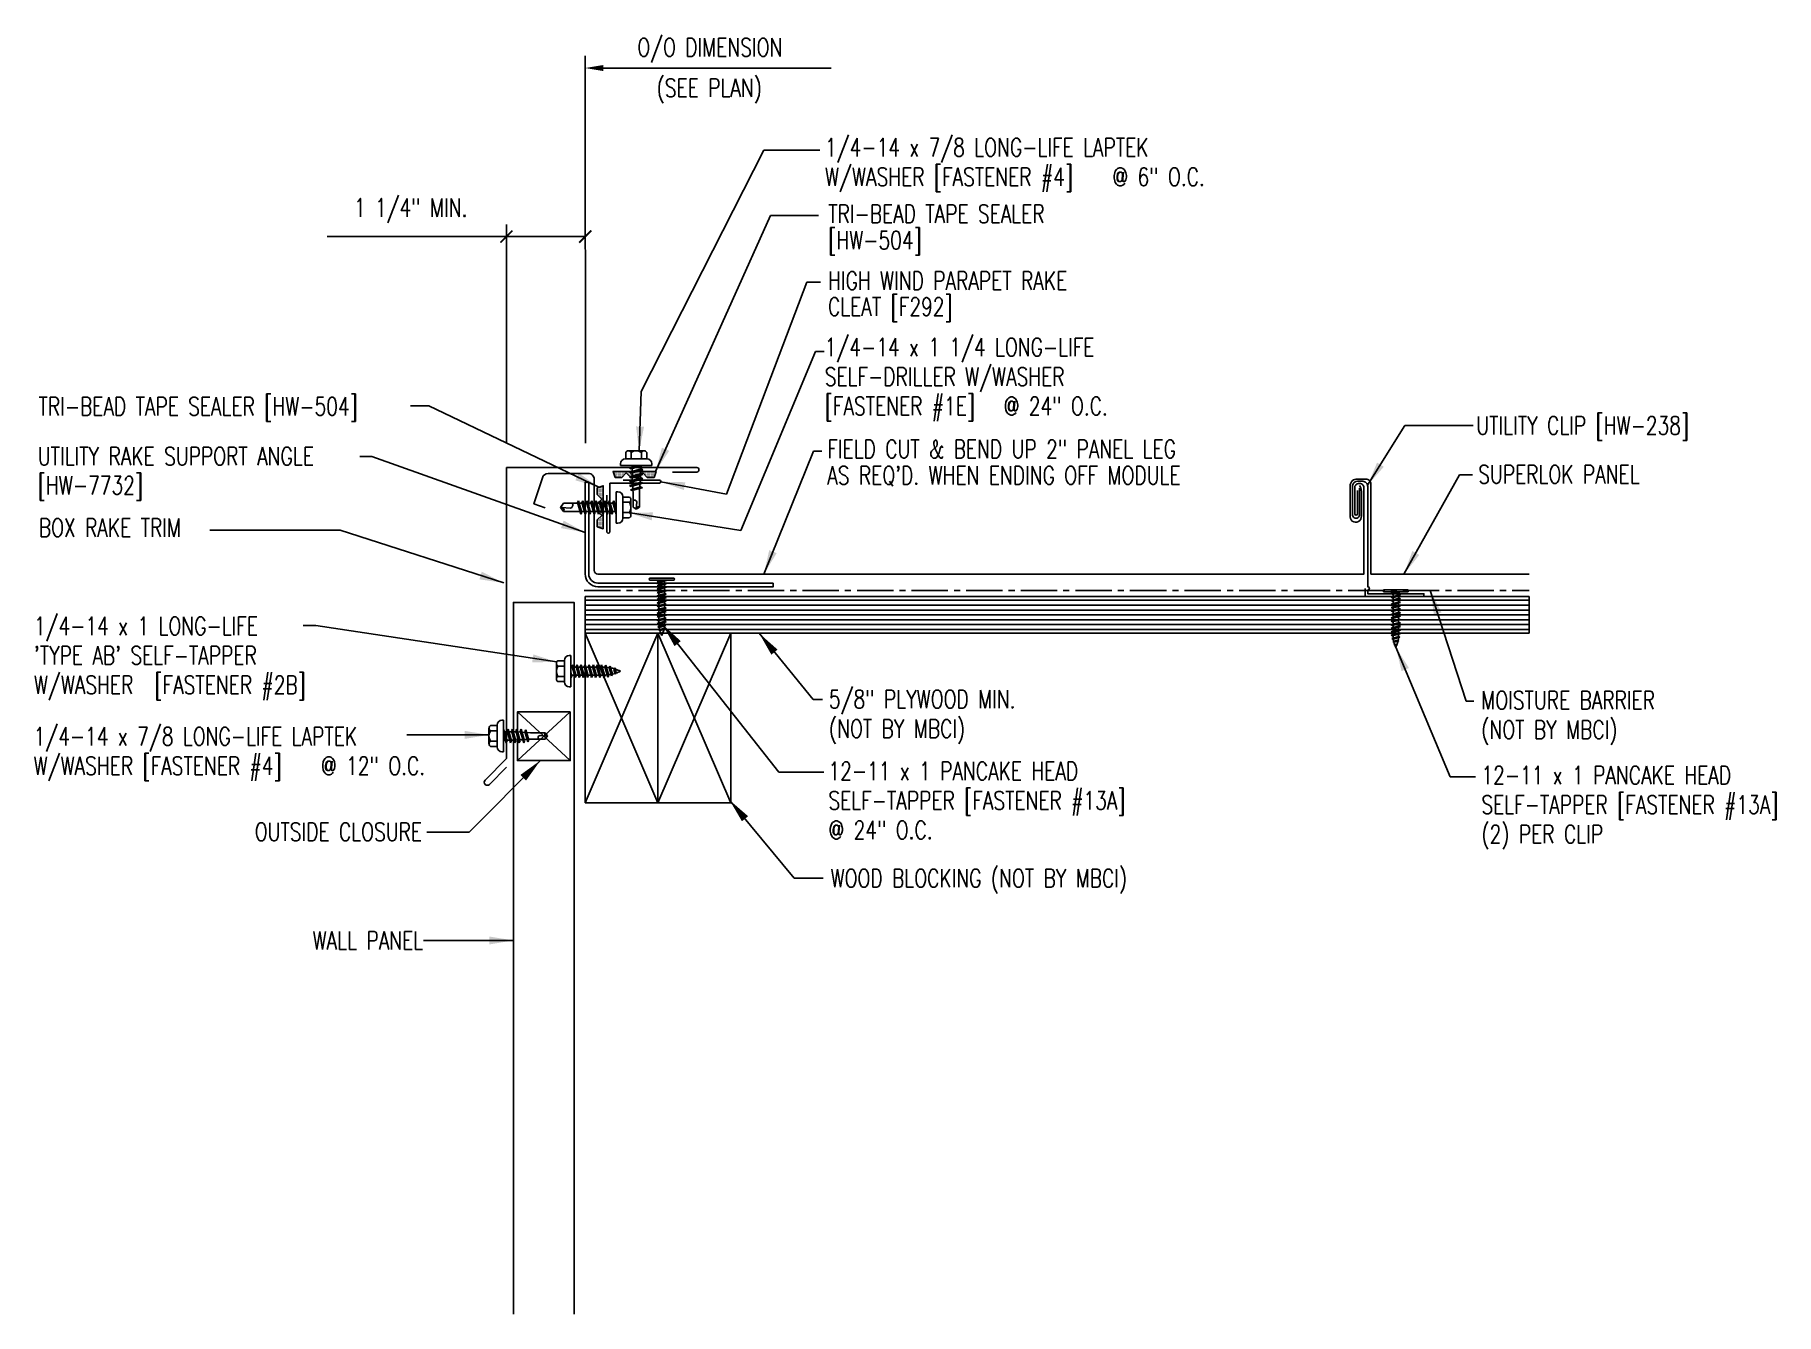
# Model space of a CAD drawing. Header units: inches. Extents: x -39.2 to -3.3, y 14.5 to 40.9.
import ezdxf
from ezdxf.enums import TextEntityAlignment as Align

# ---------------------------------------------------------------- set-up
doc = ezdxf.new("R2010")
doc.units = ezdxf.units.IN
doc.header["$MEASUREMENT"] = 0
doc.linetypes.add('CENTER2', pattern=[1.125, 0.75, -0.125, 0.125, -0.125])
for name, color, linetype in [('BARRIER', 253, 'CENTER2'), ('clip', 5, 'Continuous'), ('CLO', 3, 'Continuous'), ('DIM', 2, 'Continuous'), ('FASTENER', 9, 'Continuous'), ('PANEL', 11, 'Continuous'), ('STLA', 10, 'Continuous'), ('STLB', 5, 'Continuous'), ('TAPE', 8, 'Continuous'), ('TEXT', 2, 'Continuous'), ('TRIM', 6, 'Continuous'), ('WOOD', 3, 'Continuous')]:
    doc.layers.add(name, color=color, linetype=linetype)
doc.styles.add('TEXT1', font='ROMANS.shx', dxfattribs={"width": 0.75, "height": 0.375})
doc.dimstyles.new('DETAIL$7', dxfattribs={"dimscale": 4, "dimtxt": 0.375, "dimasz": 0.125, "dimexe": 0.0625, "dimexo": 0.125, "dimgap": 0.0625, "dimtad": 1, "dimdec": 4, "dimzin": 3, "dimdsep": 46, "dimlunit": 4, "dimtxsty": 'TEXT1', "dimblk": 'ARCHTICK', "dimcen": 0.0625, "dimclrd": 7, "dimclre": 7, "dimclrt": 2, "dimadec": 0, "dimazin": 0, "dimtfac": 0.59375, "dimtdec": 4, "dimtmove": 2, "dimatfit": 3, "dimfxl": 0, "dimfrac": 2, "dimtolj": 1, "dimtzin": 3, "dimarcsym": 0})

msp = doc.modelspace()

# ---------------------------------------------------------------- texts
at = {"layer": 'DIM', "color": 2, "insert": (-31.489, 37.249), "char_height": 0.375, "attachment_point": 5, "style": 'TEXT1'}
msp.add_mtext('\\A1;1 1/4" MIN.', dxfattribs=at)
at = {"layer": 'TEXT', "style": 'TEXT1', "width": 0.75}
for s, p in [('TRI-BEAD TAPE SEALER', (-22.884, 36.996)), ('[HW-504]', (-22.884, 36.453)), ('HIGH WIND PARAPET RAKE ', (-22.888, 35.618)), ('CLEAT [F292]', (-22.888, 35.084)), ('TRI-BEAD TAPE SEALER [HW-504]', (-39.159, 33.027)), ('UTILITY CLIP [HW-238]', (-9.529, 32.635)), ('UTILITY RAKE SUPPORT ANGLE', (-39.174, 32.002)), ('FIELD CUT & BEND UP 2" PANEL LEG', (-22.902, 32.148)), ("AS REQ'D. WHEN ENDING OFF MODULE", (-22.902, 31.606)), ('SUPERLOK PANEL', (-9.488, 31.629)), ('[HW-7732]', (-39.174, 31.402)), ('BOX RAKE TRIM', (-39.151, 30.531)), ('5/8" PLYWOOD MIN.', (-22.869, 26.996)), ('MOISTURE BARRIER', (-9.426, 26.974)), ('(NOT BY MBCI)', (-22.869, 26.388)), ('(NOT BY MBCI)', (-9.426, 26.366)), ('WOOD BLOCKING (NOT BY MBCI)', (-22.835, 23.307))]:
    msp.add_text(s, height=0.375, dxfattribs=at).set_placement(p)
for s, p in [('OUTSIDE CLOSURE', (-31.255, 24.262)), ('WALL PANEL', (-31.231, 22.023))]:
    msp.add_text(s, height=0.375, dxfattribs=at).set_placement(p, align=Align.RIGHT)
at = {"layer": 'TRIM', "color": 2, "style": 'TEXT1', "width": 0.75}
for s, p in [('O/O DIMENSION', (-26.818, 40.425)), ('(SEE PLAN)', (-26.419, 39.591))]:
    msp.add_text(s, height=0.375, dxfattribs=at).set_placement(p)

# ---------------------------------------------------------------- blocks, each defined once
blk = doc.blocks.new('st7')
at = {"layer": 'FASTENER'}
for p, q in [((-0.24, 0.082), (0.24, 0.082)), ((-0.24, 0.037), (0.24, 0.037)), ((-0.093, 0.003), (0.027, 0.037)), ((-0.069, -0.011), (-0.093, 0.003)), ((-0.069, -0.011), (0.095, 0.036)), ((-0.057, 0.037), (-0.057, 0.013)), ((0.059, 0.026), (0.059, -0.025)), ((-0.093, -0.069), (0.071, -0.022)), ((-0.069, -0.082), (-0.093, -0.069)), ((-0.093, -0.14), (0.071, -0.093)), ((-0.069, -0.154), (-0.093, -0.14)), ((-0.093, -0.212), (0.071, -0.165)), ((-0.069, -0.225), (-0.093, -0.212)), ((-0.093, -0.283), (0.071, -0.236)), ((-0.069, -0.296), (-0.093, -0.283)), ((-0.093, -0.354), (0.071, -0.307)), ((-0.069, -0.368), (-0.093, -0.354)), ((-0.069, -0.082), (0.095, -0.036)), ((-0.069, -0.154), (0.095, -0.107)), ((-0.069, -0.225), (0.095, -0.178)), ((-0.069, -0.296), (0.095, -0.25)), ((-0.069, -0.368), (0.095, -0.321)), ((-0.057, -0.008), (-0.057, -0.059)), ((-0.057, -0.079), (-0.057, -0.13)), ((-0.057, -0.15), (-0.057, -0.201)), ((-0.057, -0.222), (-0.057, -0.273)), ((-0.057, -0.293), (-0.057, -0.344)), ((0.059, -0.046), (0.059, -0.097)), ((0.059, -0.117), (0.059, -0.168)), ((0.059, -0.189), (0.059, -0.239)), ((0.059, -0.26), (0.059, -0.311)), ((0.059, -0.331), (0.059, -0.382)), ((0.095, -0.036), (0.071, -0.022)), ((0.095, -0.107), (0.071, -0.093)), ((0.095, -0.178), (0.071, -0.165)), ((0.095, -0.25), (0.071, -0.236)), ((0.095, -0.321), (0.071, -0.307)), ((-0.093, -0.426), (0.071, -0.379)), ((-0.069, -0.439), (-0.093, -0.426)), ((-0.093, -0.497), (0.071, -0.45)), ((-0.069, -0.511), (-0.093, -0.497)), ((-0.093, -0.568), (0.071, -0.522)), ((-0.069, -0.582), (-0.093, -0.568)), ((-0.093, -0.64), (0.071, -0.593)), ((-0.069, -0.653), (-0.093, -0.64)), ((-0.093, -0.711), (0.071, -0.664)), ((-0.069, -0.725), (-0.093, -0.711)), ((-0.069, -0.439), (0.095, -0.392)), ((-0.069, -0.511), (0.095, -0.464)), ((-0.069, -0.582), (0.095, -0.535)), ((-0.069, -0.653), (0.095, -0.606)), ((-0.069, -0.725), (0.095, -0.678)), ((-0.057, -0.365), (-0.057, -0.415)), ((-0.057, -0.436), (-0.057, -0.487)), ((-0.057, -0.507), (-0.057, -0.558)), ((-0.057, -0.579), (-0.057, -0.629)), ((-0.057, -0.65), (-0.057, -0.701)), ((0.059, -0.403), (0.059, -0.454)), ((0.059, -0.474), (0.059, -0.525)), ((0.059, -0.545), (0.059, -0.596)), ((0.059, -0.617), (0.059, -0.668)), ((0.059, -0.688), (0.059, -0.739)), ((0.095, -0.392), (0.071, -0.379)), ((0.095, -0.464), (0.071, -0.45)), ((0.095, -0.535), (0.071, -0.522)), ((0.095, -0.606), (0.071, -0.593)), ((0.095, -0.678), (0.071, -0.664)), ((-0.093, -0.782), (0.071, -0.736)), ((-0.069, -0.796), (-0.093, -0.782)), ((-0.093, -0.854), (0.071, -0.807)), ((-0.069, -0.867), (-0.093, -0.854)), ((-0.078, -0.921), (0.061, -0.881)), ((-0.054, -0.934), (-0.078, -0.921)), ((-0.069, -0.796), (0.095, -0.749)), ((-0.069, -0.867), (0.095, -0.821)), ((-0.058, -0.986), (0.041, -0.958)), ((-0.034, -1), (-0.058, -0.986)), ((-0.057, -0.721), (-0.057, -0.772)), ((-0.057, -0.793), (-0.057, -0.844)), ((-0.054, -0.934), (0.085, -0.895)), ((-0.034, -1), (0.065, -0.972)), ((-0.03, -1.05), (0.006, -1.04)), ((-0.006, -1.063), (-0.03, -1.05)), ((-0.006, -1.063), (0.03, -1.053)), ((0.03, -1.053), (0.006, -1.04)), ((0.065, -0.972), (0.041, -0.958)), ((0.059, -0.759), (0.059, -0.81)), ((0.059, -0.831), (0.059, -0.861)), ((0.085, -0.895), (0.061, -0.881)), ((0.095, -0.749), (0.071, -0.736)), ((0.095, -0.821), (0.071, -0.807))]:
    blk.add_line(p, q, dxfattribs=at)
for centre, radius, start, end in [((-0.238, 0.06), 0.0227, 94.6639, 265.3361), ((0.238, 0.06), 0.0227, 274.6639, 85.3361), ((0.502, -0.853), 0.56, 181.0834, 186.2136), ((0.502, -0.853), 0.56, 188.2489, 193.282), ((0.502, -0.853), 0.56, 194.889, 200.3099), ((0.502, -0.853), 0.56, 201.1572, 206.3807), ((-0.501, -0.853), 0.56, 333.6193, 338.828), ((-0.501, -0.853), 0.56, 339.4684, 347.2016), ((-0.501, -0.853), 0.56, 348.7524, 354.9475), ((-0.501, -0.853), 0.56, 357.0874, 0.7958)]:
    blk.add_arc(centre, radius, start, end, dxfattribs=at)
blk = doc.blocks.new('*X2')
at = {"color": 0}
for p, q in [((-0.434, 0.135), (-0.434, 0.135)), ((-0.434, 0.123), (-0.434, 0.123)), ((-0.422, 0.141), (-0.422, 0.141)), ((-0.422, 0.129), (-0.422, 0.129)), ((-0.422, 0.117), (-0.422, 0.117)), ((-0.422, 0.105), (-0.422, 0.105)), ((-0.422, 0.094), (-0.422, 0.094)), ((-0.422, 0.082), (-0.422, 0.082)), ((-0.41, 0.135), (-0.41, 0.135)), ((-0.41, 0.123), (-0.41, 0.123)), ((-0.41, 0.111), (-0.41, 0.111)), ((-0.41, 0.1), (-0.41, 0.1)), ((-0.41, 0.088), (-0.41, 0.088)), ((-0.41, 0.076), (-0.41, 0.076)), ((-0.41, 0.064), (-0.41, 0.064)), ((-0.41, 0.053), (-0.41, 0.053)), ((-0.41, 0.041), (-0.41, 0.041)), ((-0.398, 0.141), (-0.398, 0.141)), ((-0.398, 0.129), (-0.398, 0.129)), ((-0.398, 0.117), (-0.398, 0.117)), ((-0.398, 0.105), (-0.398, 0.105)), ((-0.398, 0.094), (-0.398, 0.094)), ((-0.398, 0.082), (-0.398, 0.082)), ((-0.398, 0.07), (-0.398, 0.07)), ((-0.398, 0.059), (-0.398, 0.059)), ((-0.398, 0.047), (-0.398, 0.047)), ((-0.398, 0.035), (-0.398, 0.035)), ((-0.398, 0.023), (-0.398, 0.023)), ((-0.387, 0.135), (-0.387, 0.135)), ((-0.387, 0.123), (-0.387, 0.123)), ((-0.387, 0.111), (-0.387, 0.111)), ((-0.387, 0.1), (-0.387, 0.1)), ((-0.387, 0.088), (-0.387, 0.088)), ((-0.387, 0.076), (-0.387, 0.076)), ((-0.387, 0.064), (-0.387, 0.064)), ((-0.387, 0.053), (-0.387, 0.053)), ((-0.387, 0.041), (-0.387, 0.041)), ((-0.387, 0.029), (-0.387, 0.029)), ((-0.375, 0.141), (-0.375, 0.141)), ((-0.375, 0.129), (-0.375, 0.129)), ((-0.375, 0.117), (-0.375, 0.117)), ((-0.375, 0.105), (-0.375, 0.105)), ((-0.375, 0.094), (-0.375, 0.094)), ((-0.375, 0.082), (-0.375, 0.082)), ((-0.375, 0.07), (-0.375, 0.07)), ((-0.375, 0.059), (-0.375, 0.059)), ((-0.375, 0.047), (-0.375, 0.047)), ((-0.375, 0.035), (-0.375, 0.035)), ((-0.375, 0.023), (-0.375, 0.023)), ((-0.363, 0.135), (-0.363, 0.135)), ((-0.363, 0.123), (-0.363, 0.123)), ((-0.363, 0.111), (-0.363, 0.111)), ((-0.363, 0.1), (-0.363, 0.1)), ((-0.363, 0.088), (-0.363, 0.088)), ((-0.363, 0.076), (-0.363, 0.076)), ((-0.363, 0.064), (-0.363, 0.064)), ((-0.363, 0.053), (-0.363, 0.053)), ((-0.363, 0.041), (-0.363, 0.041)), ((-0.363, 0.029), (-0.363, 0.029)), ((-0.352, 0.141), (-0.352, 0.141)), ((-0.352, 0.129), (-0.352, 0.129)), ((-0.352, 0.117), (-0.352, 0.117)), ((-0.352, 0.105), (-0.352, 0.105)), ((-0.352, 0.094), (-0.352, 0.094)), ((-0.352, 0.082), (-0.352, 0.082)), ((-0.352, 0.07), (-0.352, 0.07)), ((-0.352, 0.059), (-0.352, 0.059)), ((-0.352, 0.047), (-0.352, 0.047)), ((-0.352, 0.035), (-0.352, 0.035)), ((-0.352, 0.023), (-0.352, 0.023)), ((-0.34, 0.135), (-0.34, 0.135)), ((-0.34, 0.123), (-0.34, 0.123)), ((-0.34, 0.111), (-0.34, 0.111)), ((-0.34, 0.1), (-0.34, 0.1)), ((-0.34, 0.088), (-0.34, 0.088)), ((-0.34, 0.076), (-0.34, 0.076)), ((-0.34, 0.064), (-0.34, 0.064)), ((-0.34, 0.053), (-0.34, 0.053)), ((-0.34, 0.041), (-0.34, 0.041)), ((-0.34, 0.029), (-0.34, 0.029)), ((-0.328, 0.141), (-0.328, 0.141)), ((-0.328, 0.129), (-0.328, 0.129)), ((-0.328, 0.117), (-0.328, 0.117)), ((-0.328, 0.105), (-0.328, 0.105)), ((-0.328, 0.094), (-0.328, 0.094)), ((-0.328, 0.082), (-0.328, 0.082)), ((-0.328, 0.07), (-0.328, 0.07)), ((-0.328, 0.059), (-0.328, 0.059)), ((-0.328, 0.047), (-0.328, 0.047)), ((-0.328, 0.035), (-0.328, 0.035)), ((-0.328, 0.023), (-0.328, 0.023)), ((-0.316, 0.135), (-0.316, 0.135)), ((-0.316, 0.123), (-0.316, 0.123)), ((-0.316, 0.111), (-0.316, 0.111)), ((-0.316, 0.1), (-0.316, 0.1)), ((-0.316, 0.088), (-0.316, 0.088)), ((-0.316, 0.076), (-0.316, 0.076)), ((-0.316, 0.064), (-0.316, 0.064)), ((-0.316, 0.053), (-0.316, 0.053)), ((-0.316, 0.041), (-0.316, 0.041)), ((-0.316, 0.029), (-0.316, 0.029)), ((-0.305, 0.141), (-0.305, 0.141)), ((-0.305, 0.129), (-0.305, 0.129)), ((-0.305, 0.117), (-0.305, 0.117)), ((-0.305, 0.105), (-0.305, 0.105)), ((-0.305, 0.094), (-0.305, 0.094)), ((-0.305, 0.082), (-0.305, 0.082)), ((-0.305, 0.07), (-0.305, 0.07)), ((-0.305, 0.059), (-0.305, 0.059)), ((-0.305, 0.047), (-0.305, 0.047)), ((-0.305, 0.035), (-0.305, 0.035)), ((-0.305, 0.023), (-0.305, 0.023)), ((-0.293, 0.135), (-0.293, 0.135)), ((-0.293, 0.123), (-0.293, 0.123)), ((-0.293, 0.111), (-0.293, 0.111)), ((-0.293, 0.1), (-0.293, 0.1)), ((-0.293, 0.088), (-0.293, 0.088)), ((-0.293, 0.076), (-0.293, 0.076)), ((-0.293, 0.064), (-0.293, 0.064)), ((-0.293, 0.053), (-0.293, 0.053)), ((-0.293, 0.041), (-0.293, 0.041)), ((-0.293, 0.029), (-0.293, 0.029)), ((-0.281, 0.141), (-0.281, 0.141)), ((-0.281, 0.129), (-0.281, 0.129)), ((-0.281, 0.117), (-0.281, 0.117)), ((-0.281, 0.105), (-0.281, 0.105)), ((-0.281, 0.094), (-0.281, 0.094)), ((-0.281, 0.082), (-0.281, 0.082)), ((-0.281, 0.07), (-0.281, 0.07)), ((-0.281, 0.059), (-0.281, 0.059)), ((-0.281, 0.047), (-0.281, 0.047)), ((-0.281, 0.035), (-0.281, 0.035)), ((-0.281, 0.023), (-0.281, 0.023)), ((-0.27, 0.135), (-0.27, 0.135)), ((-0.27, 0.123), (-0.27, 0.123)), ((-0.27, 0.111), (-0.27, 0.111)), ((-0.27, 0.1), (-0.27, 0.1)), ((-0.27, 0.088), (-0.27, 0.088)), ((-0.27, 0.076), (-0.27, 0.076)), ((-0.27, 0.064), (-0.27, 0.064)), ((-0.27, 0.053), (-0.27, 0.053)), ((-0.27, 0.041), (-0.27, 0.041)), ((-0.27, 0.029), (-0.27, 0.029)), ((-0.258, 0.141), (-0.258, 0.141)), ((-0.258, 0.129), (-0.258, 0.129)), ((-0.258, 0.117), (-0.258, 0.117)), ((-0.258, 0.105), (-0.258, 0.105)), ((-0.258, 0.094), (-0.258, 0.094)), ((-0.258, 0.082), (-0.258, 0.082)), ((-0.258, 0.07), (-0.258, 0.07)), ((-0.258, 0.059), (-0.258, 0.059)), ((-0.258, 0.047), (-0.258, 0.047)), ((-0.258, 0.035), (-0.258, 0.035)), ((-0.258, 0.023), (-0.258, 0.023)), ((-0.246, 0.135), (-0.246, 0.135)), ((-0.246, 0.123), (-0.246, 0.123)), ((-0.246, 0.111), (-0.246, 0.111)), ((-0.246, 0.1), (-0.246, 0.1)), ((-0.246, 0.088), (-0.246, 0.088)), ((-0.246, 0.076), (-0.246, 0.076)), ((-0.246, 0.064), (-0.246, 0.064)), ((-0.246, 0.053), (-0.246, 0.053)), ((-0.246, 0.041), (-0.246, 0.041)), ((-0.234, 0.141), (-0.234, 0.141)), ((-0.234, 0.129), (-0.234, 0.129)), ((-0.234, 0.117), (-0.234, 0.117)), ((-0.234, 0.105), (-0.234, 0.105)), ((-0.234, 0.094), (-0.234, 0.094)), ((-0.234, 0.082), (-0.234, 0.082)), ((-0.234, 0.07), (-0.234, 0.07)), ((-0.234, 0.059), (-0.234, 0.059)), ((-0.234, 0.047), (-0.234, 0.047)), ((-0.223, 0.135), (-0.223, 0.135)), ((-0.223, 0.123), (-0.223, 0.123)), ((-0.223, 0.111), (-0.223, 0.111)), ((-0.223, 0.1), (-0.223, 0.1)), ((-0.223, 0.088), (-0.223, 0.088)), ((-0.223, 0.076), (-0.223, 0.076)), ((-0.223, 0.064), (-0.223, 0.064)), ((-0.211, 0.141), (-0.211, 0.141)), ((-0.211, 0.129), (-0.211, 0.129)), ((-0.211, 0.117), (-0.211, 0.117)), ((-0.211, 0.105), (-0.211, 0.105)), ((-0.211, 0.094), (-0.211, 0.094)), ((-0.211, 0.082), (-0.211, 0.082)), ((-0.211, 0.07), (-0.211, 0.07)), ((-0.199, 0.135), (-0.199, 0.135)), ((-0.199, 0.123), (-0.199, 0.123)), ((-0.199, 0.111), (-0.199, 0.111)), ((-0.199, 0.1), (-0.199, 0.1)), ((-0.199, 0.088), (-0.199, 0.088)), ((-0.188, 0.141), (-0.188, 0.141)), ((-0.188, 0.129), (-0.188, 0.129)), ((-0.188, 0.117), (-0.188, 0.117)), ((-0.188, 0.105), (-0.188, 0.105)), ((-0.188, 0.094), (-0.188, 0.094)), ((-0.176, 0.135), (-0.176, 0.135)), ((-0.176, 0.123), (-0.176, 0.123)), ((-0.176, 0.111), (-0.176, 0.111)), ((-0.164, 0.141), (-0.164, 0.141)), ((-0.164, 0.129), (-0.164, 0.129)), ((-0.164, 0.117), (-0.164, 0.117)), ((-0.164, 0.105), (-0.164, 0.105)), ((-0.152, 0.135), (-0.152, 0.135)), ((-0.152, 0.123), (-0.152, 0.123)), ((-0.152, 0.111), (-0.152, 0.111)), ((-0.152, 0.1), (-0.152, 0.1)), ((-0.141, 0.141), (-0.141, 0.141)), ((-0.141, 0.129), (-0.141, 0.129)), ((-0.141, 0.117), (-0.141, 0.117)), ((-0.141, 0.105), (-0.141, 0.105)), ((-0.141, 0.094), (-0.141, 0.094)), ((-0.141, 0.082), (-0.141, 0.082)), ((-0.129, 0.135), (-0.129, 0.135)), ((-0.129, 0.123), (-0.129, 0.123)), ((-0.129, 0.111), (-0.129, 0.111)), ((-0.129, 0.1), (-0.129, 0.1)), ((-0.129, 0.088), (-0.129, 0.088)), ((-0.129, 0.076), (-0.129, 0.076)), ((-0.117, 0.141), (-0.117, 0.141)), ((-0.117, 0.129), (-0.117, 0.129)), ((-0.117, 0.117), (-0.117, 0.117)), ((-0.117, 0.105), (-0.117, 0.105)), ((-0.117, 0.094), (-0.117, 0.094)), ((-0.117, 0.082), (-0.117, 0.082)), ((-0.117, 0.07), (-0.117, 0.07)), ((-0.117, 0.059), (-0.117, 0.059)), ((-0.105, 0.135), (-0.105, 0.135)), ((-0.105, 0.123), (-0.105, 0.123)), ((-0.105, 0.111), (-0.105, 0.111)), ((-0.105, 0.1), (-0.105, 0.1)), ((-0.105, 0.088), (-0.105, 0.088)), ((-0.105, 0.076), (-0.105, 0.076)), ((-0.105, 0.064), (-0.105, 0.064)), ((-0.105, 0.053), (-0.105, 0.053)), ((-0.094, 0.141), (-0.094, 0.141)), ((-0.094, 0.129), (-0.094, 0.129)), ((-0.094, 0.117), (-0.094, 0.117)), ((-0.094, 0.105), (-0.094, 0.105)), ((-0.094, 0.094), (-0.094, 0.094)), ((-0.094, 0.082), (-0.094, 0.082)), ((-0.094, 0.07), (-0.094, 0.07)), ((-0.094, 0.059), (-0.094, 0.059)), ((-0.094, 0.047), (-0.094, 0.047)), ((-0.094, 0.035), (-0.094, 0.035)), ((-0.082, 0.135), (-0.082, 0.135)), ((-0.082, 0.123), (-0.082, 0.123)), ((-0.082, 0.111), (-0.082, 0.111)), ((-0.082, 0.1), (-0.082, 0.1)), ((-0.082, 0.088), (-0.082, 0.088)), ((-0.082, 0.076), (-0.082, 0.076)), ((-0.082, 0.064), (-0.082, 0.064)), ((-0.082, 0.053), (-0.082, 0.053)), ((-0.082, 0.041), (-0.082, 0.041)), ((-0.082, 0.029), (-0.082, 0.029)), ((-0.07, 0.141), (-0.07, 0.141)), ((-0.07, 0.129), (-0.07, 0.129)), ((-0.07, 0.117), (-0.07, 0.117)), ((-0.07, 0.105), (-0.07, 0.105)), ((-0.07, 0.094), (-0.07, 0.094)), ((-0.07, 0.082), (-0.07, 0.082)), ((-0.07, 0.07), (-0.07, 0.07)), ((-0.07, 0.059), (-0.07, 0.059)), ((-0.07, 0.047), (-0.07, 0.047)), ((-0.07, 0.035), (-0.07, 0.035)), ((-0.07, 0.023), (-0.07, 0.023)), ((-0.059, 0.135), (-0.059, 0.135)), ((-0.059, 0.123), (-0.059, 0.123)), ((-0.059, 0.111), (-0.059, 0.111)), ((-0.059, 0.1), (-0.059, 0.1)), ((-0.059, 0.088), (-0.059, 0.088)), ((-0.059, 0.076), (-0.059, 0.076)), ((-0.059, 0.064), (-0.059, 0.064)), ((-0.059, 0.053), (-0.059, 0.053)), ((-0.059, 0.041), (-0.059, 0.041)), ((-0.059, 0.029), (-0.059, 0.029)), ((-0.047, 0.141), (-0.047, 0.141)), ((-0.047, 0.129), (-0.047, 0.129)), ((-0.047, 0.117), (-0.047, 0.117)), ((-0.047, 0.105), (-0.047, 0.105)), ((-0.047, 0.094), (-0.047, 0.094)), ((-0.047, 0.082), (-0.047, 0.082)), ((-0.047, 0.07), (-0.047, 0.07)), ((-0.047, 0.059), (-0.047, 0.059)), ((-0.047, 0.047), (-0.047, 0.047)), ((-0.047, 0.035), (-0.047, 0.035)), ((-0.047, 0.023), (-0.047, 0.023)), ((-0.035, 0.135), (-0.035, 0.135)), ((-0.035, 0.123), (-0.035, 0.123)), ((-0.035, 0.111), (-0.035, 0.111)), ((-0.035, 0.1), (-0.035, 0.1)), ((-0.035, 0.088), (-0.035, 0.088)), ((-0.035, 0.076), (-0.035, 0.076)), ((-0.035, 0.064), (-0.035, 0.064)), ((-0.035, 0.053), (-0.035, 0.053)), ((-0.035, 0.041), (-0.035, 0.041)), ((-0.035, 0.029), (-0.035, 0.029)), ((-0.023, 0.141), (-0.023, 0.141)), ((-0.023, 0.129), (-0.023, 0.129)), ((-0.023, 0.117), (-0.023, 0.117)), ((-0.023, 0.105), (-0.023, 0.105)), ((-0.023, 0.094), (-0.023, 0.094)), ((-0.023, 0.082), (-0.023, 0.082)), ((-0.023, 0.07), (-0.023, 0.07)), ((-0.023, 0.059), (-0.023, 0.059)), ((-0.023, 0.047), (-0.023, 0.047)), ((-0.023, 0.035), (-0.023, 0.035)), ((-0.023, 0.023), (-0.023, 0.023)), ((-0.012, 0.135), (-0.012, 0.135)), ((-0.012, 0.123), (-0.012, 0.123)), ((-0.012, 0.111), (-0.012, 0.111)), ((-0.012, 0.1), (-0.012, 0.1)), ((-0.012, 0.088), (-0.012, 0.088)), ((-0.012, 0.076), (-0.012, 0.076)), ((-0.012, 0.064), (-0.012, 0.064)), ((-0.012, 0.053), (-0.012, 0.053)), ((-0.012, 0.041), (-0.012, 0.041)), ((-0.012, 0.029), (-0.012, 0.029)), ((0, 0.141), (0, 0.141)), ((0, 0.129), (0, 0.129)), ((0, 0.117), (0, 0.117)), ((0, 0.105), (0, 0.105)), ((0, 0.094), (0, 0.094)), ((0, 0.082), (0, 0.082)), ((0, 0.07), (0, 0.07)), ((0, 0.059), (0, 0.059)), ((0, 0.047), (0, 0.047)), ((0, 0.035), (0, 0.035)), ((0, 0.023), (0, 0.023)), ((0.012, 0.135), (0.012, 0.135)), ((0.012, 0.123), (0.012, 0.123)), ((0.012, 0.111), (0.012, 0.111)), ((0.012, 0.1), (0.012, 0.1)), ((0.012, 0.088), (0.012, 0.088)), ((0.012, 0.076), (0.012, 0.076)), ((0.012, 0.064), (0.012, 0.064)), ((0.012, 0.053), (0.012, 0.053)), ((0.012, 0.041), (0.012, 0.041)), ((0.012, 0.029), (0.012, 0.029)), ((0.023, 0.141), (0.023, 0.141)), ((0.023, 0.129), (0.023, 0.129)), ((0.023, 0.117), (0.023, 0.117)), ((0.023, 0.105), (0.023, 0.105)), ((0.023, 0.094), (0.023, 0.094)), ((0.023, 0.082), (0.023, 0.082)), ((0.023, 0.07), (0.023, 0.07)), ((0.023, 0.059), (0.023, 0.059)), ((0.023, 0.047), (0.023, 0.047)), ((0.023, 0.035), (0.023, 0.035)), ((0.023, 0.023), (0.023, 0.023)), ((0.035, 0.135), (0.035, 0.135)), ((0.035, 0.123), (0.035, 0.123)), ((0.035, 0.111), (0.035, 0.111)), ((0.035, 0.1), (0.035, 0.1)), ((0.035, 0.088), (0.035, 0.088)), ((0.035, 0.076), (0.035, 0.076)), ((0.035, 0.064), (0.035, 0.064)), ((0.035, 0.053), (0.035, 0.053)), ((0.035, 0.041), (0.035, 0.041)), ((0.035, 0.029), (0.035, 0.029)), ((0.047, 0.141), (0.047, 0.141)), ((0.047, 0.129), (0.047, 0.129)), ((0.047, 0.117), (0.047, 0.117)), ((0.047, 0.105), (0.047, 0.105)), ((0.047, 0.094), (0.047, 0.094)), ((0.047, 0.082), (0.047, 0.082)), ((0.047, 0.07), (0.047, 0.07)), ((0.047, 0.059), (0.047, 0.059)), ((0.047, 0.047), (0.047, 0.047)), ((0.047, 0.035), (0.047, 0.035)), ((0.047, 0.023), (0.047, 0.023)), ((0.059, 0.135), (0.059, 0.135)), ((0.059, 0.123), (0.059, 0.123)), ((0.059, 0.111), (0.059, 0.111)), ((0.059, 0.1), (0.059, 0.1)), ((0.059, 0.088), (0.059, 0.088)), ((0.059, 0.076), (0.059, 0.076)), ((0.059, 0.064), (0.059, 0.064)), ((0.059, 0.053), (0.059, 0.053)), ((0.059, 0.041), (0.059, 0.041)), ((0.059, 0.029), (0.059, 0.029)), ((0.07, 0.141), (0.07, 0.141)), ((0.07, 0.129), (0.07, 0.129)), ((0.07, 0.117), (0.07, 0.117)), ((0.07, 0.105), (0.07, 0.105)), ((0.07, 0.094), (0.07, 0.094)), ((0.07, 0.082), (0.07, 0.082)), ((0.07, 0.07), (0.07, 0.07)), ((0.07, 0.059), (0.07, 0.059)), ((0.07, 0.047), (0.07, 0.047)), ((0.07, 0.035), (0.07, 0.035)), ((0.07, 0.023), (0.07, 0.023)), ((0.082, 0.135), (0.082, 0.135)), ((0.082, 0.123), (0.082, 0.123)), ((0.082, 0.111), (0.082, 0.111)), ((0.082, 0.1), (0.082, 0.1)), ((0.082, 0.088), (0.082, 0.088)), ((0.082, 0.076), (0.082, 0.076)), ((0.082, 0.064), (0.082, 0.064)), ((0.082, 0.053), (0.082, 0.053)), ((0.082, 0.041), (0.082, 0.041)), ((0.082, 0.029), (0.082, 0.029)), ((0.094, 0.141), (0.094, 0.141)), ((0.094, 0.129), (0.094, 0.129)), ((0.094, 0.117), (0.094, 0.117)), ((0.094, 0.105), (0.094, 0.105)), ((0.094, 0.094), (0.094, 0.094)), ((0.094, 0.082), (0.094, 0.082)), ((0.094, 0.07), (0.094, 0.07)), ((0.094, 0.059), (0.094, 0.059)), ((0.094, 0.047), (0.094, 0.047)), ((0.094, 0.035), (0.094, 0.035)), ((0.105, 0.135), (0.105, 0.135)), ((0.105, 0.123), (0.105, 0.123)), ((0.105, 0.111), (0.105, 0.111)), ((0.105, 0.1), (0.105, 0.1)), ((0.105, 0.088), (0.105, 0.088)), ((0.105, 0.076), (0.105, 0.076)), ((0.105, 0.064), (0.105, 0.064)), ((0.105, 0.053), (0.105, 0.053)), ((0.117, 0.141), (0.117, 0.141)), ((0.117, 0.129), (0.117, 0.129)), ((0.117, 0.117), (0.117, 0.117)), ((0.117, 0.105), (0.117, 0.105)), ((0.117, 0.094), (0.117, 0.094)), ((0.117, 0.082), (0.117, 0.082)), ((0.117, 0.07), (0.117, 0.07)), ((0.117, 0.059), (0.117, 0.059)), ((0.129, 0.135), (0.129, 0.135)), ((0.129, 0.123), (0.129, 0.123)), ((0.129, 0.111), (0.129, 0.111)), ((0.129, 0.1), (0.129, 0.1)), ((0.129, 0.088), (0.129, 0.088)), ((0.129, 0.076), (0.129, 0.076)), ((0.141, 0.141), (0.141, 0.141)), ((0.141, 0.129), (0.141, 0.129)), ((0.141, 0.117), (0.141, 0.117)), ((0.141, 0.105), (0.141, 0.105)), ((0.141, 0.094), (0.141, 0.094)), ((0.141, 0.082), (0.141, 0.082)), ((0.152, 0.135), (0.152, 0.135)), ((0.152, 0.123), (0.152, 0.123)), ((0.152, 0.111), (0.152, 0.111)), ((0.152, 0.1), (0.152, 0.1)), ((0.164, 0.141), (0.164, 0.141)), ((0.164, 0.129), (0.164, 0.129)), ((0.164, 0.117), (0.164, 0.117)), ((0.164, 0.105), (0.164, 0.105)), ((0.176, 0.135), (0.176, 0.135)), ((0.176, 0.123), (0.176, 0.123)), ((0.176, 0.111), (0.176, 0.111)), ((0.188, 0.141), (0.188, 0.141)), ((0.188, 0.129), (0.188, 0.129)), ((0.188, 0.117), (0.188, 0.117)), ((0.188, 0.105), (0.188, 0.105)), ((0.188, 0.094), (0.188, 0.094)), ((0.199, 0.135), (0.199, 0.135)), ((0.199, 0.123), (0.199, 0.123)), ((0.199, 0.111), (0.199, 0.111)), ((0.199, 0.1), (0.199, 0.1)), ((0.199, 0.088), (0.199, 0.088)), ((0.211, 0.141), (0.211, 0.141)), ((0.211, 0.129), (0.211, 0.129)), ((0.211, 0.117), (0.211, 0.117)), ((0.211, 0.105), (0.211, 0.105)), ((0.211, 0.094), (0.211, 0.094)), ((0.211, 0.082), (0.211, 0.082)), ((0.211, 0.07), (0.211, 0.07)), ((0.223, 0.135), (0.223, 0.135)), ((0.223, 0.123), (0.223, 0.123)), ((0.223, 0.111), (0.223, 0.111)), ((0.223, 0.1), (0.223, 0.1)), ((0.223, 0.088), (0.223, 0.088)), ((0.223, 0.076), (0.223, 0.076)), ((0.223, 0.064), (0.223, 0.064)), ((0.234, 0.141), (0.234, 0.141)), ((0.234, 0.129), (0.234, 0.129)), ((0.234, 0.117), (0.234, 0.117)), ((0.234, 0.105), (0.234, 0.105)), ((0.234, 0.094), (0.234, 0.094)), ((0.234, 0.082), (0.234, 0.082)), ((0.234, 0.07), (0.234, 0.07)), ((0.234, 0.059), (0.234, 0.059)), ((0.234, 0.047), (0.234, 0.047)), ((0.246, 0.135), (0.246, 0.135)), ((0.246, 0.123), (0.246, 0.123)), ((0.246, 0.111), (0.246, 0.111)), ((0.246, 0.1), (0.246, 0.1)), ((0.246, 0.088), (0.246, 0.088)), ((0.246, 0.076), (0.246, 0.076)), ((0.246, 0.064), (0.246, 0.064)), ((0.246, 0.053), (0.246, 0.053)), ((0.246, 0.041), (0.246, 0.041)), ((0.258, 0.141), (0.258, 0.141)), ((0.258, 0.129), (0.258, 0.129)), ((0.258, 0.117), (0.258, 0.117)), ((0.258, 0.105), (0.258, 0.105)), ((0.258, 0.094), (0.258, 0.094)), ((0.258, 0.082), (0.258, 0.082)), ((0.258, 0.07), (0.258, 0.07)), ((0.258, 0.059), (0.258, 0.059)), ((0.258, 0.047), (0.258, 0.047)), ((0.258, 0.035), (0.258, 0.035)), ((0.258, 0.023), (0.258, 0.023)), ((0.27, 0.135), (0.27, 0.135)), ((0.27, 0.123), (0.27, 0.123)), ((0.27, 0.111), (0.27, 0.111)), ((0.27, 0.1), (0.27, 0.1)), ((0.27, 0.088), (0.27, 0.088)), ((0.27, 0.076), (0.27, 0.076)), ((0.27, 0.064), (0.27, 0.064)), ((0.27, 0.053), (0.27, 0.053)), ((0.27, 0.041), (0.27, 0.041)), ((0.27, 0.029), (0.27, 0.029)), ((0.281, 0.141), (0.281, 0.141)), ((0.281, 0.129), (0.281, 0.129)), ((0.281, 0.117), (0.281, 0.117)), ((0.281, 0.105), (0.281, 0.105)), ((0.281, 0.094), (0.281, 0.094)), ((0.281, 0.082), (0.281, 0.082)), ((0.281, 0.07), (0.281, 0.07)), ((0.281, 0.059), (0.281, 0.059)), ((0.281, 0.047), (0.281, 0.047)), ((0.281, 0.035), (0.281, 0.035)), ((0.281, 0.023), (0.281, 0.023)), ((0.293, 0.135), (0.293, 0.135)), ((0.293, 0.123), (0.293, 0.123)), ((0.293, 0.111), (0.293, 0.111)), ((0.293, 0.1), (0.293, 0.1)), ((0.293, 0.088), (0.293, 0.088)), ((0.293, 0.076), (0.293, 0.076)), ((0.293, 0.064), (0.293, 0.064)), ((0.293, 0.053), (0.293, 0.053)), ((0.293, 0.041), (0.293, 0.041)), ((0.293, 0.029), (0.293, 0.029)), ((0.305, 0.141), (0.305, 0.141)), ((0.305, 0.129), (0.305, 0.129)), ((0.305, 0.117), (0.305, 0.117)), ((0.305, 0.105), (0.305, 0.105)), ((0.305, 0.094), (0.305, 0.094)), ((0.305, 0.082), (0.305, 0.082)), ((0.305, 0.07), (0.305, 0.07)), ((0.305, 0.059), (0.305, 0.059)), ((0.305, 0.047), (0.305, 0.047)), ((0.305, 0.035), (0.305, 0.035)), ((0.305, 0.023), (0.305, 0.023)), ((0.316, 0.135), (0.316, 0.135)), ((0.316, 0.123), (0.316, 0.123)), ((0.316, 0.111), (0.316, 0.111)), ((0.316, 0.1), (0.316, 0.1)), ((0.316, 0.088), (0.316, 0.088)), ((0.316, 0.076), (0.316, 0.076)), ((0.316, 0.064), (0.316, 0.064)), ((0.316, 0.053), (0.316, 0.053)), ((0.316, 0.041), (0.316, 0.041)), ((0.316, 0.029), (0.316, 0.029)), ((0.328, 0.141), (0.328, 0.141)), ((0.328, 0.129), (0.328, 0.129)), ((0.328, 0.117), (0.328, 0.117)), ((0.328, 0.105), (0.328, 0.105)), ((0.328, 0.094), (0.328, 0.094)), ((0.328, 0.082), (0.328, 0.082)), ((0.328, 0.07), (0.328, 0.07)), ((0.328, 0.059), (0.328, 0.059)), ((0.328, 0.047), (0.328, 0.047)), ((0.328, 0.035), (0.328, 0.035)), ((0.328, 0.023), (0.328, 0.023)), ((0.34, 0.135), (0.34, 0.135)), ((0.34, 0.123), (0.34, 0.123)), ((0.34, 0.111), (0.34, 0.111)), ((0.34, 0.1), (0.34, 0.1)), ((0.34, 0.088), (0.34, 0.088)), ((0.34, 0.076), (0.34, 0.076)), ((0.34, 0.064), (0.34, 0.064)), ((0.34, 0.053), (0.34, 0.053)), ((0.34, 0.041), (0.34, 0.041)), ((0.34, 0.029), (0.34, 0.029)), ((0.352, 0.141), (0.352, 0.141)), ((0.352, 0.129), (0.352, 0.129)), ((0.352, 0.117), (0.352, 0.117)), ((0.352, 0.105), (0.352, 0.105)), ((0.352, 0.094), (0.352, 0.094)), ((0.352, 0.082), (0.352, 0.082)), ((0.352, 0.07), (0.352, 0.07)), ((0.352, 0.059), (0.352, 0.059)), ((0.352, 0.047), (0.352, 0.047)), ((0.352, 0.035), (0.352, 0.035)), ((0.352, 0.023), (0.352, 0.023)), ((0.363, 0.135), (0.363, 0.135)), ((0.363, 0.123), (0.363, 0.123)), ((0.363, 0.111), (0.363, 0.111)), ((0.363, 0.1), (0.363, 0.1)), ((0.363, 0.088), (0.363, 0.088)), ((0.363, 0.076), (0.363, 0.076)), ((0.363, 0.064), (0.363, 0.064)), ((0.363, 0.053), (0.363, 0.053)), ((0.363, 0.041), (0.363, 0.041)), ((0.363, 0.029), (0.363, 0.029)), ((0.375, 0.141), (0.375, 0.141)), ((0.375, 0.129), (0.375, 0.129)), ((0.375, 0.117), (0.375, 0.117)), ((0.375, 0.105), (0.375, 0.105)), ((0.375, 0.094), (0.375, 0.094)), ((0.375, 0.082), (0.375, 0.082)), ((0.375, 0.07), (0.375, 0.07)), ((0.375, 0.059), (0.375, 0.059)), ((0.375, 0.047), (0.375, 0.047)), ((0.375, 0.035), (0.375, 0.035)), ((0.375, 0.023), (0.375, 0.023)), ((0.387, 0.135), (0.387, 0.135)), ((0.387, 0.123), (0.387, 0.123)), ((0.387, 0.111), (0.387, 0.111)), ((0.387, 0.1), (0.387, 0.1)), ((0.387, 0.088), (0.387, 0.088)), ((0.387, 0.076), (0.387, 0.076)), ((0.387, 0.064), (0.387, 0.064)), ((0.387, 0.053), (0.387, 0.053)), ((0.387, 0.041), (0.387, 0.041)), ((0.387, 0.029), (0.387, 0.029)), ((0.398, 0.141), (0.398, 0.141)), ((0.398, 0.129), (0.398, 0.129)), ((0.398, 0.117), (0.398, 0.117)), ((0.398, 0.105), (0.398, 0.105)), ((0.398, 0.094), (0.398, 0.094)), ((0.398, 0.082), (0.398, 0.082)), ((0.398, 0.07), (0.398, 0.07)), ((0.398, 0.059), (0.398, 0.059)), ((0.398, 0.047), (0.398, 0.047)), ((0.398, 0.035), (0.398, 0.035)), ((0.398, 0.023), (0.398, 0.023)), ((0.41, 0.135), (0.41, 0.135)), ((0.41, 0.123), (0.41, 0.123)), ((0.41, 0.111), (0.41, 0.111)), ((0.41, 0.1), (0.41, 0.1)), ((0.41, 0.088), (0.41, 0.088)), ((0.41, 0.076), (0.41, 0.076)), ((0.41, 0.064), (0.41, 0.064)), ((0.41, 0.053), (0.41, 0.053)), ((0.41, 0.041), (0.41, 0.041)), ((0.422, 0.141), (0.422, 0.141)), ((0.422, 0.129), (0.422, 0.129)), ((0.422, 0.117), (0.422, 0.117)), ((0.422, 0.105), (0.422, 0.105)), ((0.422, 0.094), (0.422, 0.094)), ((0.422, 0.082), (0.422, 0.082)), ((0.434, 0.135), (0.434, 0.135)), ((0.434, 0.123), (0.434, 0.123))]:
    blk.add_line(p, q, dxfattribs=at)
blk = doc.blocks.new('MB_DBTAP')
at = {"layer": 'TAPE', "color": 9}
blk.add_lwpolyline([(-0.403, 0.018), (-0.442, 0.141), (0.442, 0.141), (0.403, 0.018), (0.26, 0.018), (0.17, 0.109), (0.079, 0.018), (0, 0.018), (-0.079, 0.018), (-0.17, 0.109), (-0.26, 0.018)], close=True, dxfattribs=at)
at = {"layer": 'TAPE', "color": 251}
blk.add_blockref('*X2', (0, 0), dxfattribs=at)
blk = doc.blocks.new('MB_DW3')
at = {"layer": 'FASTENER'}
for p, q in [((-0.324, 0.071), (-0.324, 0.037)), ((-0.324, 0.037), (0.324, 0.037)), ((-0.224, 0.171), (0.215, 0.171)), ((-0.215, 0.305), (-0.215, 0.171)), ((-0.161, 0.337), (0.161, 0.337)), ((-0.139, -0.016), (0.046, 0.037)), ((-0.107, 0.305), (-0.107, 0.171)), ((-0.104, -0.036), (0.139, 0.033)), ((-0.086, 0.037), (0.086, 0.037)), ((-0.086, 0.037), (-0.086, -0.001)), ((0.086, 0.037), (0.133, 0.037)), ((0.086, 0.018), (0.086, -0.042)), ((0.107, 0.305), (0.107, 0.171)), ((0.139, 0.033), (0.133, 0.037)), ((0.215, 0.305), (0.215, 0.171)), ((0.324, 0.071), (0.324, 0.037)), ((-0.104, -0.036), (-0.139, -0.016)), ((-0.139, -0.107), (0.104, -0.038)), ((-0.104, -0.127), (-0.139, -0.107)), ((-0.139, -0.198), (0.104, -0.128)), ((-0.104, -0.218), (-0.139, -0.198)), ((-0.139, -0.289), (0.104, -0.219)), ((-0.104, -0.309), (-0.139, -0.289)), ((-0.139, -0.38), (0.104, -0.31)), ((-0.104, -0.127), (0.139, -0.058)), ((-0.104, -0.218), (0.139, -0.149)), ((-0.104, -0.309), (0.139, -0.239)), ((-0.104, -0.4), (0.139, -0.33)), ((-0.086, -0.031), (-0.086, -0.092)), ((-0.086, -0.122), (-0.086, -0.183)), ((-0.086, -0.213), (-0.086, -0.274)), ((-0.086, -0.304), (-0.086, -0.364)), ((0.086, -0.073), (0.086, -0.133)), ((0.086, -0.164), (0.086, -0.224)), ((0.086, -0.255), (0.086, -0.315)), ((0.086, -0.345), (0.086, -0.406)), ((0.139, -0.058), (0.104, -0.038)), ((0.139, -0.149), (0.104, -0.128)), ((0.139, -0.239), (0.104, -0.219)), ((0.139, -0.33), (0.104, -0.31)), ((-0.104, -0.4), (-0.139, -0.38)), ((-0.139, -0.47), (0.104, -0.401)), ((-0.104, -0.491), (-0.139, -0.47)), ((-0.139, -0.561), (0.104, -0.492)), ((-0.104, -0.581), (-0.139, -0.561)), ((-0.139, -0.652), (0.104, -0.583)), ((-0.104, -0.672), (-0.139, -0.652)), ((-0.139, -0.743), (0.104, -0.674)), ((-0.104, -0.491), (0.139, -0.421)), ((-0.104, -0.581), (0.139, -0.512)), ((-0.104, -0.672), (0.139, -0.603)), ((-0.104, -0.763), (0.139, -0.694)), ((-0.086, -0.395), (-0.086, -0.455)), ((-0.086, -0.486), (-0.086, -0.546)), ((-0.086, -0.577), (-0.086, -0.637)), ((-0.086, -0.667), (-0.086, -0.728)), ((0.086, -0.436), (0.086, -0.497)), ((0.086, -0.527), (0.086, -0.588)), ((0.086, -0.618), (0.086, -0.679)), ((0.086, -0.709), (0.086, -1.05)), ((0.139, -0.421), (0.104, -0.401)), ((0.139, -0.512), (0.104, -0.492)), ((0.139, -0.603), (0.104, -0.583)), ((0.139, -0.694), (0.104, -0.674)), ((-0.104, -0.763), (-0.139, -0.743)), ((-0.086, -0.758), (-0.086, -1.05)), ((0, -1.111), (-0.086, -1.05)), ((-0.002, -1.095), (0.014, -0.909)), ((0, -1.111), (0.086, -1.05))]:
    blk.add_line(p, q, dxfattribs=at)
for centre, radius, start, end in [((-0.224, 0.071), 0.1, 90, 180), ((-0.161, 0.274), 0.0628, 29.8754, 150.1246), ((0, 0.141), 0.196, 56.9974, 123.0026), ((0.161, 0.274), 0.0628, 29.8754, 150.1246), ((0.224, 0.071), 0.1, 0, 90), ((-0.046, -0.921), 0.0615, 11.1445, 130.906), ((0.054, -1.097), 0.0563, 55.4585, 194.8454)]:
    blk.add_arc(centre, radius, start, end, dxfattribs=at)
blk = doc.blocks.new('fz5')
at = {"layer": 'FASTENER'}
for p, q in [((-0.326, 0.071), (-0.326, 0.037)), ((-0.326, 0.037), (0.322, 0.037)), ((-0.226, 0.171), (0.214, 0.171)), ((-0.217, 0.305), (-0.217, 0.171)), ((-0.163, 0.337), (0.159, 0.337)), ((-0.141, -0.014), (0.037, 0.037)), ((-0.108, 0.305), (-0.108, 0.171)), ((-0.105, -0.034), (0.137, 0.035)), ((-0.088, 0.037), (-0.088, 0.001)), ((-0.088, 0.037), (0.085, 0.037)), ((0.085, 0.037), (0.134, 0.037)), ((0.085, 0.02), (0.085, -0.041)), ((0.105, 0.305), (0.105, 0.171)), ((0.137, 0.035), (0.134, 0.037)), ((0.214, 0.305), (0.214, 0.171)), ((0.322, 0.071), (0.322, 0.037)), ((-0.105, -0.034), (-0.141, -0.014)), ((-0.141, -0.105), (0.102, -0.036)), ((-0.105, -0.125), (-0.141, -0.105)), ((-0.141, -0.196), (0.102, -0.127)), ((-0.105, -0.216), (-0.141, -0.196)), ((-0.141, -0.287), (0.102, -0.217)), ((-0.105, -0.307), (-0.141, -0.287)), ((-0.141, -0.378), (0.102, -0.308)), ((-0.105, -0.125), (0.137, -0.056)), ((-0.105, -0.216), (0.137, -0.147)), ((-0.105, -0.307), (0.137, -0.238)), ((-0.105, -0.398), (0.137, -0.328)), ((-0.088, -0.029), (-0.088, -0.09)), ((-0.088, -0.12), (-0.088, -0.181)), ((-0.084, -0.27), (-0.088, -0.211)), ((-0.078, -0.36), (-0.082, -0.3)), ((0.071, -0.408), (0.075, -0.346)), ((0.077, -0.315), (0.082, -0.253)), ((0.084, -0.223), (0.085, -0.211)), ((0.085, -0.071), (0.085, -0.131)), ((0.085, -0.162), (0.085, -0.211)), ((0.137, -0.056), (0.102, -0.036)), ((0.137, -0.147), (0.102, -0.127)), ((0.137, -0.238), (0.102, -0.217)), ((0.137, -0.328), (0.102, -0.308)), ((-0.105, -0.398), (-0.141, -0.378)), ((-0.122, -0.463), (0.089, -0.403)), ((-0.086, -0.483), (-0.122, -0.463)), ((-0.086, -0.483), (0.124, -0.423)), ((-0.071, -0.449), (-0.075, -0.389)), ((-0.066, -0.516), (-0.069, -0.478)), ((-0.066, -0.516), (-0.066, -0.82)), ((-0.003, -0.854), (0.009, -0.714)), ((0.063, -0.515), (0.068, -0.439)), ((0.063, -0.516), (0.063, -0.82)), ((0.124, -0.423), (0.089, -0.403)), ((-0.002, -0.866), (-0.066, -0.82)), ((-0.002, -0.866), (0.063, -0.82))]:
    blk.add_line(p, q, dxfattribs=at)
for centre, radius, start, end in [((-0.226, 0.071), 0.1, 90, 180), ((-0.163, 0.274), 0.0628, 29.8754, 150.1246), ((-0.002, 0.141), 0.196, 56.9974, 123.0026), ((0.159, 0.274), 0.0628, 29.8754, 150.1246), ((0.222, 0.071), 0.1, 0, 90), ((-0.036, -0.723), 0.0461, 11.1445, 130.906), ((0.073, -0.516), 0.01, 175.9484, 180), ((0.039, -0.855), 0.0422, 55.4585, 194.8454)]:
    blk.add_arc(centre, radius, start, end, dxfattribs=at)
blk = doc.blocks.new('_ArchTick')
at = {"color": 0, "linetype": 'ByBlock', "const_width": 0.15}
blk.add_lwpolyline([(-0.5, -0.5), (0.5, 0.5)], dxfattribs=at)
blk = doc.blocks.new('FD-F4')
at = {"layer": 'TEXT', "style": 'TEXT1', "width": 0.75}
for s, p in [('1/4-14 x 7/8 LONG-LIFE LAPTEK', (0.0047, -0.0408)), ('W/WASHER [FASTENER #4]', (0.0047, -0.1926))]:
    blk.add_text(s, height=0.09375, dxfattribs=at).set_placement(p)
blk.add_attdef('(QUANTITY)', (1.4847, -0.1926), '', height=0.0938, dxfattribs=at)
at = {"layer": 'TEXT', "style": 'TEXT1', "flags": 1}
for tag, p in [('Color', (0.0624, -0.4349)), ('Calc', (0.0624, -0.4349)), ('Opt1', (0.0624, -0.4349)), ('Opt2', (0.0624, -0.4349)), ('Opt3', (0.0624, -0.4349)), ('Description', (0.0624, -0.4349)), ('Multiple', (0.0624, -0.4349)), ('Part', (0.0624, -0.4349)), ('Spare1', (0.0624, -0.6224)), ('Spare2', (0.0624, -0.6224)), ('Spare3', (0.0624, -0.6224)), ('Spare4', (0.0624, -0.6224)), ('Spare5', (0.0624, -0.6224)), ('Spare6', (0.0624, -0.6224)), ('Spare7', (0.0624, -0.6224)), ('Spare8', (0.0624, -0.6224)), ('Spare9', (0.0624, -0.6224)), ('Spare10', (0.0624, -0.6224))]:
    blk.add_attdef(tag, p, '', height=0.0938, dxfattribs=at)
blk = doc.blocks.new('FD-F2b')
at = {"layer": 'TEXT', "style": 'TEXT1', "width": 0.75}
for s, p in [('1/4-14 x 1 LONG-LIFE', (0.0047, -0.0408)), ("'TYPE AB' SELF-TAPPER", (0.0047, -0.1926)), ('W/WASHER', (0.0047, -0.3444)), ('[FASTENER #2B]', (0.6255, -0.3444))]:
    blk.add_text(s, height=0.09375, dxfattribs=at).set_placement(p)
blk.add_attdef('(QUANTITY)', (0.0047, -0.4962), '', height=0.0938, dxfattribs=at)
blk = doc.blocks.new('fz6')
at = {"layer": 'FASTENER'}
for p, q in [((-0.324, 0.071), (-0.324, 0.037)), ((-0.324, 0.037), (0.324, 0.037)), ((-0.224, 0.171), (0.215, 0.171)), ((-0.215, 0.305), (-0.215, 0.171)), ((-0.161, 0.337), (0.161, 0.337)), ((-0.129, 0.035), (-0.124, 0.037)), ((-0.096, 0.017), (-0.129, 0.035)), ((-0.129, -0.049), (0.096, 0.015)), ((-0.124, 0.037), (-0.08, 0.037)), ((-0.107, 0.305), (-0.107, 0.171)), ((-0.096, 0.017), (-0.025, 0.037)), ((-0.08, 0.037), (0.08, 0.037)), ((-0.08, 0.021), (-0.08, -0.035)), ((0.08, 0.037), (0.08, 0.011)), ((0.129, -0.003), (0.096, 0.015)), ((0.107, 0.305), (0.107, 0.171)), ((0.215, 0.305), (0.215, 0.171)), ((0.324, 0.071), (0.324, 0.037)), ((-0.096, -0.068), (-0.129, -0.049)), ((-0.129, -0.134), (0.096, -0.069)), ((-0.096, -0.152), (-0.129, -0.134)), ((-0.129, -0.218), (0.096, -0.154)), ((-0.096, -0.237), (-0.129, -0.218)), ((-0.129, -0.303), (0.096, -0.238)), ((-0.096, -0.321), (-0.129, -0.303)), ((-0.129, -0.387), (0.096, -0.323)), ((-0.096, -0.068), (0.129, -0.004)), ((-0.096, -0.152), (0.129, -0.088)), ((-0.096, -0.237), (0.129, -0.172)), ((-0.096, -0.321), (0.129, -0.257)), ((-0.096, -0.406), (0.129, -0.341)), ((-0.08, -0.063), (-0.08, -0.12)), ((-0.08, -0.148), (-0.08, -0.204)), ((-0.08, -0.232), (-0.08, -0.288)), ((-0.08, -0.317), (-0.08, -0.373)), ((0.08, -0.016), (0.08, -0.074)), ((0.08, -0.102), (0.08, -0.158)), ((0.08, -0.186), (0.08, -0.243)), ((0.08, -0.27), (0.08, -0.327)), ((0.08, -0.355), (0.08, -0.412)), ((0.129, -0.088), (0.096, -0.069)), ((0.129, -0.172), (0.096, -0.154)), ((0.129, -0.257), (0.096, -0.238)), ((0.129, -0.341), (0.096, -0.323)), ((-0.096, -0.406), (-0.129, -0.387)), ((-0.129, -0.471), (0.096, -0.407)), ((-0.096, -0.49), (-0.129, -0.471)), ((-0.129, -0.556), (0.096, -0.491)), ((-0.096, -0.575), (-0.129, -0.556)), ((-0.129, -0.64), (0.096, -0.576)), ((-0.096, -0.659), (-0.129, -0.64)), ((-0.121, -0.722), (0.092, -0.662)), ((-0.096, -0.49), (0.129, -0.426)), ((-0.096, -0.575), (0.129, -0.51)), ((-0.096, -0.659), (0.129, -0.595)), ((-0.088, -0.741), (0.125, -0.68)), ((-0.08, -0.401), (-0.08, -0.457)), ((-0.08, -0.485), (-0.08, -0.542)), ((-0.08, -0.57), (-0.08, -0.626)), ((0.08, -0.44), (0.08, -0.496)), ((0.08, -0.524), (0.08, -0.58)), ((0.125, -0.68), (0.092, -0.662)), ((0.129, -0.426), (0.096, -0.407)), ((0.129, -0.51), (0.096, -0.491)), ((0.129, -0.595), (0.096, -0.576)), ((-0.088, -0.741), (-0.121, -0.722)), ((-0.095, -0.799), (0.071, -0.752)), ((-0.061, -0.818), (-0.095, -0.799)), ((-0.063, -0.877), (0.034, -0.847)), ((-0.029, -0.895), (-0.063, -0.877)), ((-0.061, -0.818), (0.104, -0.771)), ((-0.029, -0.895), (0.068, -0.866)), ((0.068, -0.866), (0.034, -0.847)), ((0.104, -0.771), (0.071, -0.752))]:
    blk.add_line(p, q, dxfattribs=at)
for centre, radius, start, end in [((-0.224, 0.071), 0.1, 90, 180), ((-0.161, 0.274), 0.0628, 29.8754, 150.1246), ((0, 0.141), 0.196, 56.9974, 123.0026), ((0.161, 0.274), 0.0628, 29.8754, 150.1246), ((0.224, 0.071), 0.1, 0, 90), ((0.676, -0.642), 0.757, 180.9696, 185.1765), ((-0.676, -0.642), 0.757, 351.6648, 356.0901), ((-0.676, -0.642), 0.757, 358.2537, 2.5109), ((0.676, -0.642), 0.757, 187.255, 191.3837), ((0.676, -0.642), 0.757, 193.4363, 197.6723), ((0.676, -0.642), 0.757, 199.1495, 206.7351), ((-0.676, -0.642), 0.757, 333.2649, 342.2085), ((-0.676, -0.642), 0.757, 343.5473, 349.3968)]:
    blk.add_arc(centre, radius, start, end, dxfattribs=at)
blk = doc.blocks.new('FD-F1e')
at = {"layer": 'TEXT', "style": 'TEXT1', "width": 0.75}
for s, p in [('1/4-14 x 1 1/4 LONG-LIFE', (0.0047, -0.0408)), ('SELF-DRILLER W/WASHER', (0.0047, -0.1926)), ('[FASTENER #1E]', (0.0047, -0.3444))]:
    blk.add_text(s, height=0.09375, dxfattribs=at).set_placement(p)
blk.add_attdef('(QUANTITY)', (0.9263, -0.3444), '', height=0.0938, dxfattribs=at)
at = {"layer": 'TEXT', "style": 'TEXT1', "flags": 1}
for tag, p in [('Color', (0.0245, -0.5337)), ('Calc', (0.0245, -0.5337)), ('Opt1', (0.0245, -0.5337)), ('Opt2', (0.0245, -0.5337)), ('Opt3', (0.0245, -0.5337)), ('Description', (0.0245, -0.5337)), ('Multiple', (0.0245, -0.5337)), ('Part', (0.0245, -0.5337)), ('Spare1', (0.0245, -0.7212)), ('Spare2', (0.0245, -0.7212)), ('Spare3', (0.0245, -0.7212)), ('Spare4', (0.0245, -0.7212)), ('Spare5', (0.0245, -0.7212)), ('Spare6', (0.0245, -0.7212)), ('Spare7', (0.0245, -0.7212)), ('Spare8', (0.0245, -0.7212)), ('Spare9', (0.0245, -0.7212)), ('Spare10', (0.0245, -0.7212))]:
    blk.add_attdef(tag, p, '', height=0.0938, dxfattribs=at)
blk = doc.blocks.new('A$C73860403')
at = {"layer": 'TRIM'}
for p, q in [((-0.547, -0.775), (-0.547, 0.225)), ((-0.547, 0.225), (0.475, 0.225)), ((-0.275, 0.288), (0.475, 0.288)), ((-0.609, -0.025), (-0.609, -0.775))]:
    blk.add_line(p, q, dxfattribs=at)
for centre, radius, start, end in [((0.47, 0.257), 0.0317, 279.6579, 80.3421), ((-0.578, -0.775), 0.0312, 180, 0)]:
    blk.add_arc(centre, radius, start, end, dxfattribs=at)
blk = doc.blocks.new('FD-F13A')
at = {"layer": 'TEXT', "style": 'TEXT1', "width": 0.75}
for s, p in [('12-11 x 1 PANCAKE HEAD', (0.0047, -0.0408)), ('SELF-TAPPER [FASTENER #13A]', (0.0047, -0.1926))]:
    blk.add_text(s, height=0.09375, dxfattribs=at).set_placement(p)
blk.add_attdef('(QUANTITY)', (0.0047, -0.3444), '', height=0.0938, dxfattribs=at)

# ---------------------------------------------------------------- linework, layer by layer
for p, q in [((-24.21, 38.494), (-23.057, 38.494)), ((-23.323, 35.777), (-23.043, 35.777)), ((-23.146, 34.348), (-22.969, 34.348))]:
    msp.add_line(p, q)
at = {"layer": 'BARRIER'}
msp.add_line((-27.916, 29.42), (-8.436, 29.42), dxfattribs=at)
at = {"layer": 'clip'}
msp.add_line((-11.766, 29.5), (-11.766, 29.5), dxfattribs=at)
at = {"layer": 'CLO'}
for p, q in [((-29.288, 26.919), (-28.202, 25.919)), ((-29.288, 25.919), (-28.202, 26.919))]:
    msp.add_line(p, q, dxfattribs=at)
at = {"layer": 'CLO', "linetype": 'Continuous'}
msp.add_lwpolyline([(-28.202, 26.919), (-29.288, 26.919), (-29.288, 25.919), (-28.202, 25.919)], close=True, dxfattribs=at)
at = {"layer": 'DIM', "color": 7}
for p, q in [((-27.889, 32.457), (-27.893, 40.437)), ((-27.518, 40.187), (-22.821, 40.187)), ((-29.516, 32.457), (-29.516, 36.964)), ((-29.516, 36.714), (-33.212, 36.714)), ((-27.891, 36.714), (-29.593, 36.714))]:
    msp.add_line(p, q, dxfattribs=at)
msp.add_solid([(-27.518, 40.249), (-27.518, 40.124), (-27.893, 40.187)], dxfattribs=at)
at = {"layer": 'PANEL'}
for points in [[(-11.978, 31.48), (-11.978, 31, -1), (-12.034, 31), (-12.034, 31.485), (-12.034, 31.533, -0.46921), (-11.94, 31.627), (-11.931, 31.627, -0.422346), (-11.844, 31.533), (-11.844, 29.759), (-27.631, 29.759, -0.414215), (-27.705, 29.834), (-27.705, 31.712), (-27.705, 31.712, 0.414214), (-27.825, 31.832), (-28.656, 31.832, 0.32492), (-28.775, 31.746), (-28.95, 31.208), (-28.715, 31.122)], [(-11.936, 31.584), (-11.911, 31.538, -0.102632), (-11.897, 31.467), (-11.897, 30.959, -1.200909), (-12.126, 30.975), (-12.126, 31.578, -0.467266), (-11.977, 31.718), (-11.807, 31.718, -0.414214), (-11.7, 31.611), (-11.7, 29.759), (-8.436, 29.759)]]:
    msp.add_lwpolyline(points, format="xyb", dxfattribs=at)
msp.add_lwpolyline([(-28.121, 14.511), (-28.121, 29.175), (-29.371, 29.175), (-29.371, 14.511)], dxfattribs=at)
at = {"layer": 'STLA'}
msp.add_lwpolyline([(-24.018, 29.575), (-24.018, 29.5), (-27.631, 29.5, -0.414214), (-27.893, 29.762), (-27.893, 31.655), (-27.818, 31.655), (-27.818, 29.762, 0.414214), (-27.631, 29.575)], format="xyb", close=True, dxfattribs=at)
at = {"layer": 'STLB'}
msp.add_lwpolyline([(-11.937, 31.53), (-11.936, 30.997, -1.162106), (-12.079, 30.993), (-12.079, 31.583, -0.365546), (-11.976, 31.672), (-11.87, 31.672, -0.427878), (-11.766, 31.565), (-11.766, 29.5, -1), (-11.766, 29.43), (-11.766, 29.355), (-10.608, 29.355), (-10.608, 29.3), (-11.821, 29.3), (-11.821, 29.465)], format="xyb", dxfattribs=at)
at = {"layer": 'TRIM'}
for p, q in [((-25.59, 31.957), (-29.513, 31.957)), ((-29.513, 31.957), (-29.513, 25.957)), ((-25.59, 31.863), (-26.09, 31.863)), ((-29.513, 25.957), (-29.955, 25.515)), ((-29.513, 25.78), (-29.866, 25.427))]:
    msp.add_line(p, q, dxfattribs=at)
for centre, radius, start, end in [((-25.595, 31.91), 0.0471, 276.0651, 83.9349), ((-29.911, 25.471), 0.0625, 135, 315)]:
    msp.add_arc(centre, radius, start, end, dxfattribs=at)
at = {"layer": 'WOOD', "color": 3, "linetype": 'CONTINUOUS'}
for p, q in [((-27.893, 29.295), (-27.893, 28.92)), ((-27.893, 29.295), (-8.436, 29.295)), ((-8.436, 29.295), (-8.436, 28.92)), ((-27.893, 28.545), (-27.893, 28.92)), ((-8.436, 28.545), (-8.436, 28.92)), ((-27.893, 28.545), (-8.436, 28.545))]:
    msp.add_line(p, q, dxfattribs=at)
at = {"layer": 'WOOD', "color": 9, "linetype": 'CONTINUOUS'}
for p, q in [((-27.893, 29.22), (-8.436, 29.22)), ((-27.893, 29.12), (-8.436, 29.12)), ((-27.893, 29.02), (-8.436, 29.02)), ((-27.893, 28.92), (-8.436, 28.92)), ((-27.893, 28.82), (-8.436, 28.82)), ((-27.893, 28.72), (-8.436, 28.72)), ((-27.893, 28.62), (-8.436, 28.62))]:
    msp.add_line(p, q, dxfattribs=at)
at = {"layer": 'WOOD'}
for p, q in [((-26.393, 25.045), (-27.893, 28.545)), ((-27.893, 25.045), (-27.893, 28.545)), ((-27.893, 28.545), (-26.393, 28.545)), ((-26.393, 28.545), (-27.893, 25.045)), ((-24.893, 25.045), (-26.393, 28.545)), ((-24.893, 28.545), (-26.393, 25.045)), ((-26.393, 25.045), (-26.393, 28.545)), ((-26.393, 28.545), (-24.893, 28.545)), ((-26.393, 28.545), (-26.393, 25.045)), ((-24.893, 28.545), (-24.893, 25.045)), ((-26.393, 25.045), (-27.893, 25.045)), ((-24.893, 25.045), (-26.393, 25.045))]:
    msp.add_line(p, q, dxfattribs=at)

# ---------------------------------------------------------------- block references
at = {"layer": 'DIM', "color": 7, "xscale": 0.25, "yscale": 0.25, "zscale": 0.25, "rotation": 180}
msp.add_blockref('_ArchTick', (-29.516, 36.714), dxfattribs=at)
at = {"layer": 'DIM', "color": 7, "xscale": 0.25, "yscale": 0.25, "zscale": 0.25}
msp.add_blockref('_ArchTick', (-27.891, 36.714), dxfattribs=at)
at = {"layer": 'FASTENER'}
for name, p in [('fz5', (-26.839, 31.962)), ('st7', (-26.316, 29.595)), ('st7', (-11.188, 29.355))]:
    msp.add_blockref(name, p, dxfattribs=at)
for name, p, rotation in [('MB_DW3', (-27.288, 31.133), 270), ('fz6', (-28.149, 27.759), 90), ('fz5', (-29.538, 26.426), 90)]:
    msp.add_blockref(name, p, dxfattribs=dict(at, rotation=rotation))
at = {"layer": 'TAPE'}
msp.add_blockref('MB_DBTAP', (-26.875, 31.734), dxfattribs=at)
at = {"layer": 'TAPE', "rotation": 269.9999999999995}
msp.add_blockref('MB_DBTAP', (-27.661, 31.137), dxfattribs=at)
at = {"layer": 'TEXT', "xscale": 4, "yscale": 4, "zscale": 4}
for name, p, values in [('FD-F4', (-22.967, 38.529), {'(QUANTITY)': '@ 6" O.C.'}), ('FD-F1e', (-22.974, 34.412), {'(QUANTITY)': '@ 24" O.C.'}), ('FD-F4', (-39.277, 26.393), {'(QUANTITY)': '@ 12" O.C.'}), ('FD-F13A', (-22.898, 25.678), {'(QUANTITY)': '@ 24" O.C.'}), ('FD-F13A', (-9.442, 25.592), {'(QUANTITY)': '(2) PER CLIP'})]:
    msp.add_blockref(name, p, dxfattribs=at).add_auto_attribs(values)
msp.add_blockref('FD-F2b', (-39.272, 28.667), dxfattribs=at)
at = {"layer": 'TRIM'}
msp.add_blockref('A$C73860403', (-26.837, 31.41), dxfattribs=at)

msp.set_redraw_order([(e.dxf.handle, doc.entitydb.next_handle()) for e in msp.query("TEXT MTEXT ATTDEF DIMENSION ARC_DIMENSION")])  # texts and dimensions are drawn at this point

# ---------------------------------------------------------------- leaders
for points in [[(-26.781, 32.299), (-26.736, 33.521), (-24.21, 38.494)], [(-26.441, 31.876), (-24.077, 37.151), (-23.087, 37.151)], [(-26.335, 31.664), (-24.978, 31.41), (-23.323, 35.777)], [(-27.002, 31.027), (-24.683, 30.657), (-23.146, 34.348)], [(-27.609, 31.551), (-31.117, 33.227), (-31.491, 33.227)], [(-11.768, 31.59), (-11.001, 32.823), (-9.595, 32.823)], [(-27.893, 30.617), (-32.293, 32.182), (-32.535, 32.182)], [(-24.21, 29.759), (-23.19, 32.296), (-23.013, 32.296)], [(-11.019, 29.759), (-9.874, 31.806), (-9.604, 31.806)], [(-29.572, 29.577), (-32.94, 30.664), (-35.625, 30.664)], [(-10.477, 29.42), (-9.738, 27.139), (-9.579, 27.139)], [(-26.297, 28.72), (-23.902, 25.682), (-22.974, 25.682)], [(-28.479, 27.949), (-33.441, 28.698), (-33.702, 28.698)], [(-24.308, 28.54), (-23.196, 27.176), (-23.002, 27.176)], [(-11.186, 28.254), (-10.068, 25.584), (-9.545, 25.584)], [(-29.875, 26.447), (-31.208, 26.447), (-31.568, 26.447)], [(-28.817, 25.919), (-30.282, 24.442), (-31.156, 24.442)], [(-24.918, 25.104), (-23.584, 23.495), (-22.988, 23.495)], [(-29.371, 22.211), (-30.746, 22.211), (-31.227, 22.211)]]:
    msp.add_leader(points, dimstyle='DETAIL$7')

doc.saveas('drawing.dxf')
